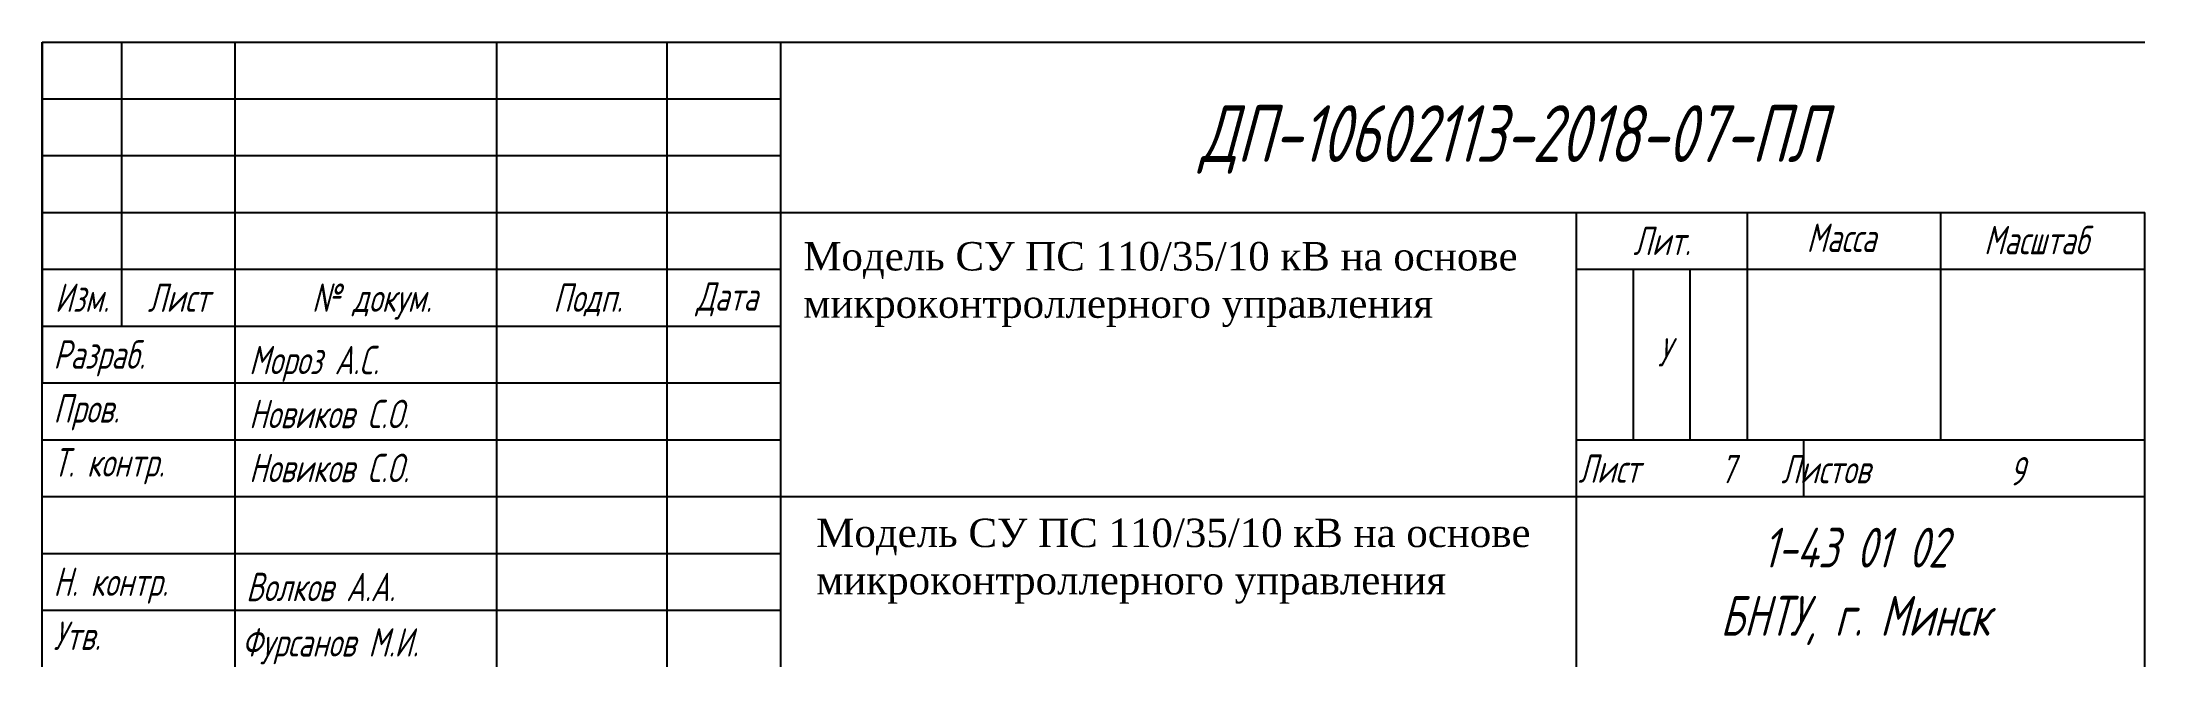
# Model space of a CAD drawing. Header units: millimetres. Extents: x 1971 to 5749, y 1171 to 1783.
# Drawn here: x 4511.5 to 4696.5, y 1187.7 to 1242.7 of the extents above; entities that cross this region are included whole.
import ezdxf
from ezdxf.enums import TextEntityAlignment as Align

# ---------------------------------------------------------------- set-up
doc = ezdxf.new("R2010")
doc.units = ezdxf.units.MM
doc.styles.get("Standard").update_dxf_attribs({"font": 'arial.ttf'})
doc.styles.add('А2.5', font='geniso.shx', dxfattribs={"width": 0.8, "oblique": 15, "height": 2.5})
doc.styles.add('А3.5', font='geniso.shx', dxfattribs={"width": 0.8, "oblique": 15, "height": 3.5, "bigfont": '@extfont2.shx'})
doc.styles.add('А5', font='geniso.shx', dxfattribs={"width": 0.8, "oblique": 15, "height": 5, "bigfont": '@extfont2.shx'})

msp = doc.modelspace()

# ---------------------------------------------------------------- texts
at = {"oblique": 15, "width": 0.8}
for s, height, style, p in [('ДП-10602113-2018-07-ПЛ', 5, 'А5', (4640.897931688107, 1234.647643661953)), ('Масса', 2.5, 'А2.5', (4669.833711151424, 1225.47954061986)), ('Лит.', 2.5, 'А2.5', (4654.048983450893, 1225.20565711044)), ('Масштаб', 2.5, 'А2.5', (4686.980344378654, 1225.27793988646)), ('Изм.', 2.5, 'А2.5', (4515.048983450893, 1220.20565711044)), ('Лист', 2.5, 'А2.5', (4523.548983450893, 1220.20565711044)), ('№ докум.', 2.5, 'А2.5', (4540.548983450893, 1220.20565711044)), ('Подп.', 2.5, 'А2.5', (4559.557186897179, 1220.205505903437)), ('Дата', 2.5, 'А2.5', (4571.79836607109, 1220.320244529682)), ('     У   ', 2.5, 'А2.5', (4653.090522407077, 1215.399785530815)), ('Лист            ', 2.5, 'А2.5', (4656.263628253939, 1205.165218460085)), ('7', 2.5, 'А2.5', (4659.837793229511, 1205.120598654302)), ('Листов                       ', 2.5, 'А2.5', (4681.603183599151, 1205.117452000991)), ('9', 2.5, 'А2.5', (4685.278246281842, 1204.929778206023)), ('1-43 01 02', 3.5, 'А3.5', (4671.048983450893, 1198.20565711044)), ('БНТУ, г. Минск', 3.5, 'А3.5', (4671.048983450893, 1192.20565711044))]:
    msp.add_text(s, height=height, dxfattribs=dict(at, style=style)).set_placement(p, align=Align.MIDDLE_CENTER)
at = {"style": 'А2.5', "oblique": 15, "width": 0.8}
for s, p in [('Разраб.', (4512.548983450893, 1215.20565711044)), ('Мороз А.С.', (4529.761026418912, 1214.719205504259)), ('Пров.', (4512.548983450893, 1210.45565711044)), ('Новиков С.О.', (4529.761026418912, 1209.969205504259)), ('Т. контр.', (4512.548983450893, 1205.70565711044)), ('Новиков С.О.', (4529.761026418912, 1205.219205504259)), ('Н. контр.', (4512.548983450893, 1195.20565711044)), ('Волков А.А.', (4529.502892680937, 1194.745595102959)), ('Утв.', (4512.548983450893, 1190.45565711044)), ('Фурсанов М.И.', (4529.102643310296, 1189.870646815682))]:
    msp.add_text(s, height=2.5, dxfattribs=at).set_placement(p, align=Align.MIDDLE_LEFT)
at = {"char_height": 2.5, "attachment_point": 1}
for insert in [(4578.515957929463, 1225.102024960518), (4579.654598303846, 1200.758408689506)]:
    msp.add_mtext_dynamic_manual_height_columns('{\\fTimes New Roman|b0|i0|c204|p18;Модель СУ ПС 110/35/10 кВ на основе микроконтроллерного управления}', width=65.5299228824897, gutter_width=12.5, heights=[0], dxfattribs=dict(at, insert=insert))

# ---------------------------------------------------------------- linework, layer by layer
for p, q in [((4511.548983450893, 1242.70565711044), (4696.548983450893, 1242.70565711044)), ((4511.548983450893, 1187.70565711044), (4511.548983450893, 1242.70565711044)), ((4511.548983450893, 1242.70565711044), (4511.548983450893, 1212.70565711044)), ((4518.548983450893, 1242.70565711044), (4518.548983450893, 1217.70565711044)), ((4528.548983450893, 1187.70565711044), (4528.548983450893, 1242.70565711044)), ((4551.548983450893, 1187.70565711044), (4551.548983450893, 1242.70565711044)), ((4566.548983450893, 1187.70565711044), (4566.548983450893, 1242.70565711044)), ((4576.548983450893, 1187.70565711044), (4576.548983450893, 1242.70565711044)), ((4511.548983450893, 1237.70565711044), (4576.548983450893, 1237.70565711044)), ((4511.548983450893, 1232.70565711044), (4576.548983450893, 1232.70565711044)), ((4511.548983450893, 1227.70565711044), (4576.548983450893, 1227.70565711044)), ((4576.548983450893, 1227.70565711044), (4696.548983450893, 1227.70565711044)), ((4646.548983450893, 1187.70565711044), (4646.548983450893, 1227.70565711044)), ((4661.548983450893, 1227.70565711044), (4661.548983450893, 1207.70565711044)), ((4678.548983450893, 1227.70565711044), (4678.548983450893, 1207.70565711044)), ((4696.548983450893, 1187.70565711044), (4696.548983450893, 1227.70565711044)), ((4511.548983450893, 1222.70565711044), (4576.548983450893, 1222.70565711044)), ((4646.548983450893, 1222.70565711044), (4696.548983450893, 1222.70565711044)), ((4651.548983450893, 1207.70565711044), (4651.548983450893, 1222.70565711044)), ((4656.548983450893, 1207.70565711044), (4656.548983450893, 1222.70565711044)), ((4511.548983450893, 1217.70565711044), (4576.548983450893, 1217.70565711044)), ((4511.548983450893, 1212.70565711044), (4576.548983450893, 1212.70565711044)), ((4511.548983450893, 1207.70565711044), (4576.548983450893, 1207.70565711044)), ((4646.548983450893, 1207.70565711044), (4696.548983450893, 1207.70565711044)), ((4666.548983450893, 1202.70565711044), (4666.548983450893, 1207.70565711044)), ((4511.548983450893, 1202.70565711044), (4576.548983450893, 1202.70565711044)), ((4576.548983450893, 1202.70565711044), (4696.548983450893, 1202.70565711044)), ((4511.548983450893, 1197.70565711044), (4576.548983450893, 1197.70565711044)), ((4511.548983450893, 1192.70565711044), (4576.548983450893, 1192.70565711044))]:
    msp.add_line(p, q)

msp.set_redraw_order([(e.dxf.handle, doc.entitydb.next_handle()) for e in msp.query("TEXT MTEXT ATTDEF DIMENSION ARC_DIMENSION")])  # texts and dimensions are drawn at this point

doc.saveas('drawing.dxf')
